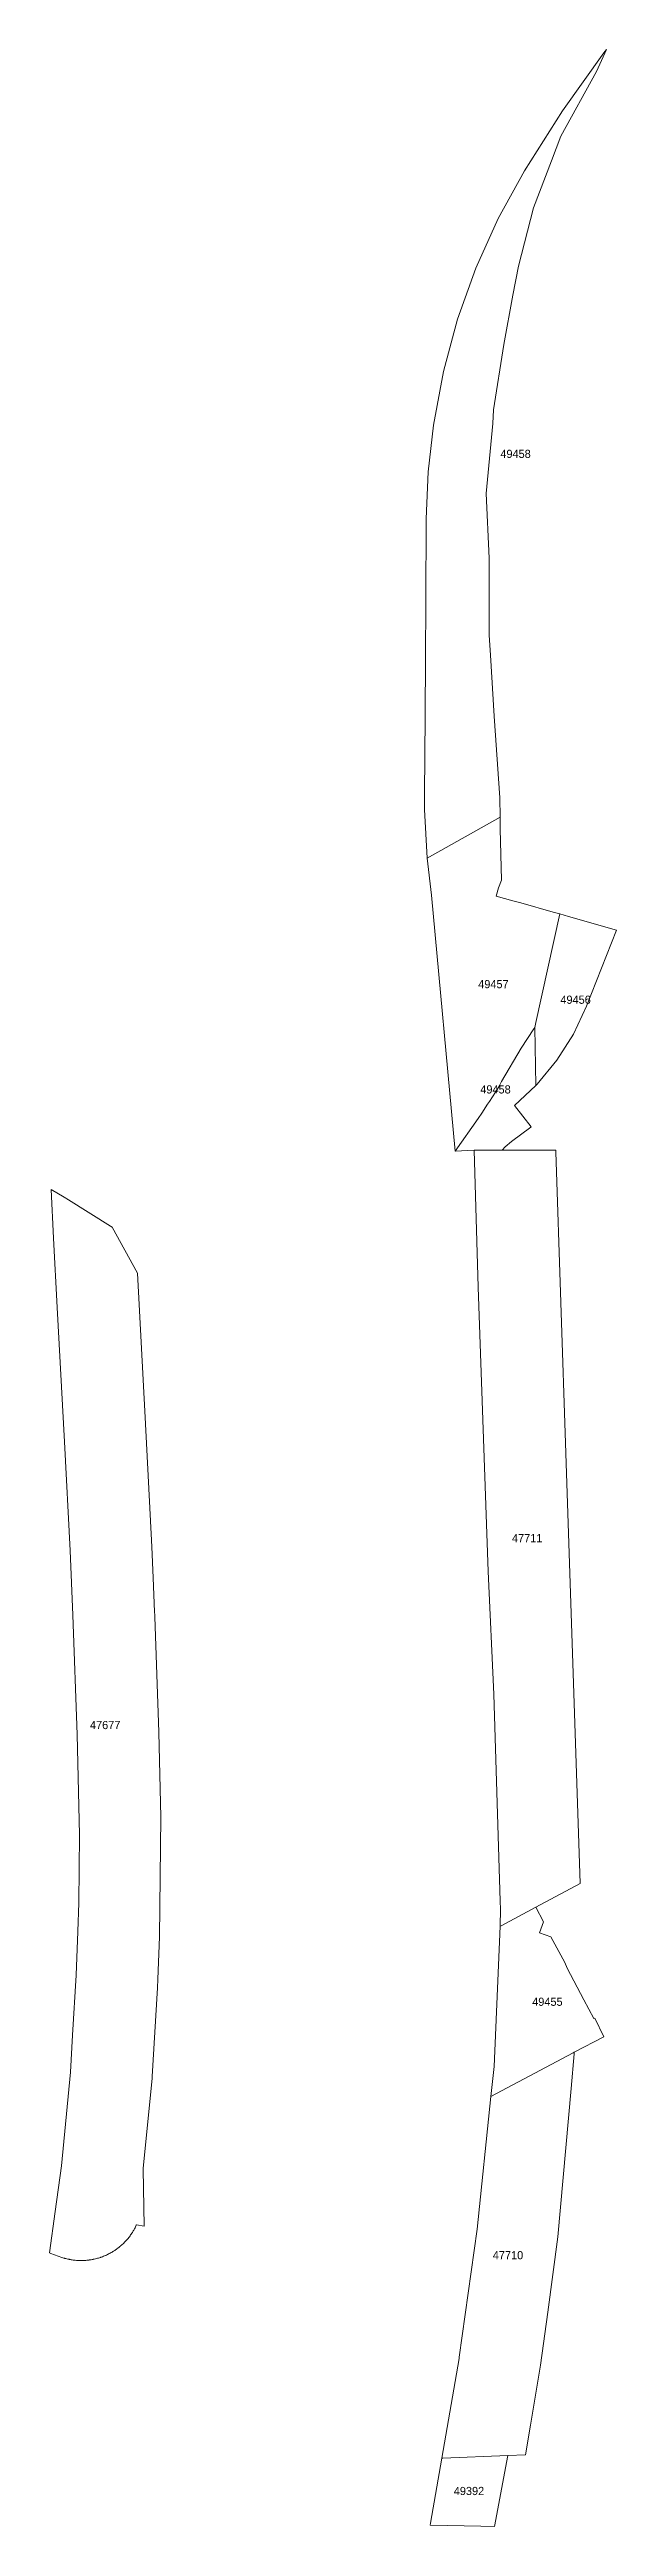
# Model space of a CAD drawing. Header units: metres. Extents: x 105313 to 106240, y 111784 to 118148.
# Drawn here: x 105381.5 to 105450.9, y 113103.2 to 113406.2 of the extents above; entities that cross this region are included whole.
import ezdxf
from ezdxf.enums import TextEntityAlignment as Align

# ---------------------------------------------------------------- set-up
doc = ezdxf.new("R2010")
doc.units = ezdxf.units.M
doc.layers.add('60-PREDIAL-COD', color=8, linetype='Continuous', lineweight=5)
doc.layers.add('60-PREDIAL-LOTE', color=42, linetype='CONTINUOUS', lineweight=13)

msp = doc.modelspace()

# ---------------------------------------------------------------- texts
at = {"layer": '60-PREDIAL-COD'}
for s, p in [('49458', (105438.5261, 113356.702)), ('49457', (105435.8201, 113291.8453)), ('49456', (105445.8672, 113289.9394)), ('49458', (105436.0736, 113278.9684)), ('47711', (105439.9489, 113224.0848)), ('47677', (105388.3473, 113201.2211)), ('49455', (105442.4218, 113167.3764)), ('47710', (105437.6014, 113136.3772)), ('49392', (105432.8311, 113107.5358))]:
    msp.add_text(s, height=1, dxfattribs=at).set_placement(p, align=Align.MIDDLE_CENTER)

# ---------------------------------------------------------------- linework, layer by layer
at = {"layer": '60-PREDIAL-LOTE'}
for points in [[(105436.6351, 113312.28), (105427.7165, 113307.248), (105427.3958, 113313.1859), (105427.406, 113315.0438), (105427.4583, 113324.5693), (105427.4979, 113331.7804), (105427.5351, 113338.5508), (105427.5911, 113348.7582), (105427.8349, 113354.5082), (105428.4737, 113360.2278), (105429.6989, 113366.7597), (105431.439, 113373.1736), (105433.6831, 113379.429), (105436.417, 113385.4864), (105439.6234, 113391.3075), (105444.2738, 113398.6566), (105449.3237, 113405.7371), (105449.6563, 113406.156), (105448.4239, 113403.4527), (105444.0829, 113395.5789), (105442.9097, 113392.5277), (105440.7095, 113386.8131), (105438.8771, 113379.6503), (105438.2017, 113376.1081), (105437.0731, 113370.0717), (105435.8459, 113362.0979), (105435.7285, 113360.4051), (105434.9271, 113351.8547), (105435.2883, 113343.9479), (105435.2907, 113334.5359), (105435.4495, 113332.0807), (105435.9207, 113324.6131), (105436.6027, 113314.6123), (105436.6351, 113312.28)], [(105433.9689, 113275.4097), (105431.1472, 113271.4107), (105428.2301, 113302.7276), (105427.7165, 113307.248), (105436.6351, 113312.28), (105436.6553, 113310.8317), (105436.7918, 113304.5504), (105436.4565, 113303.6214), (105436.1596, 113302.6002), (105438.1982, 113302.0413), (105439.1648, 113301.7763), (105443.1276, 113300.66), (105443.9237, 113300.4331), (105441.0118, 113287.168), (105440.8709, 113286.5262), (105440.764, 113286.3665), (105439.1939, 113284.0204), (105436.8068, 113279.9374), (105436.5985, 113279.5216), (105436.59, 113279.5052), (105436.5839, 113279.4938), (105436.0885, 113278.61), (105435.3427, 113277.4783), (105435.0998, 113277.1486), (105434.4179, 113276.046), (105433.9689, 113275.4097)], [(105441.1677, 113279.6013), (105441, 113279.4427), (105440.8709, 113286.5262), (105441.0118, 113287.168), (105443.9237, 113300.4331), (105443.9243, 113300.436), (105445.0166, 113300.1242), (105450.8635, 113298.4554), (105447.1994, 113289.1509), (105445.5937, 113285.7236), (105443.5726, 113282.5237), (105441.1677, 113279.6013)], [(105437.2589, 113271.9571), (105436.8792, 113271.5429), (105436.1826, 113271.5452), (105435.8721, 113271.5462), (105433.8728, 113271.5528), (105433.4681, 113271.5542), (105431.1472, 113271.4107), (105433.9689, 113275.4097), (105434.4179, 113276.046), (105435.0998, 113277.1486), (105435.3427, 113277.4783), (105436.0885, 113278.61), (105436.5839, 113279.4938), (105436.59, 113279.5052), (105436.5985, 113279.5216), (105436.8068, 113279.9374), (105439.1939, 113284.0204), (105440.764, 113286.3665), (105440.8709, 113286.5262), (105441, 113279.4427), (105438.4167, 113277.0023), (105440.4357, 113274.3897), (105440.3781, 113274.3425), (105438.0497, 113272.5907), (105437.2589, 113271.9571)], [(105446.4297, 113181.842), (105441.0089, 113178.95), (105436.7553, 113176.6808), (105436.6329, 113176.6155), (105436.6877, 113178.7015), (105436.657, 113179.6793), (105435.8622, 113204.9762), (105435.1613, 113219.993), (105433.9603, 113254.7955), (105433.4681, 113271.5542), (105433.8728, 113271.5528), (105435.8721, 113271.5462), (105436.1826, 113271.5452), (105436.8792, 113271.5429), (105443.445, 113271.5211), (105443.446, 113271.49), (105443.4506, 113271.3511), (105444.6786, 113234.4578), (105446.4297, 113181.842)], [(105392.9952, 113146.8889), (105393.1042, 113139.9268), (105393.1041, 113139.9239), (105392.1673, 113140.0827), (105392.1468, 113140.0359), (105392.1098, 113139.9538), (105392.0633, 113139.8483), (105392.0026, 113139.7319), (105391.9418, 113139.6177), (105391.94, 113139.6141), (105391.8783, 113139.5044), (105391.8395, 113139.4344), (105391.8147, 113139.3913), (105391.7834, 113139.3391), (105391.7479, 113139.28), (105391.716, 113139.2291), (105391.6805, 113139.1694), (105391.6086, 113139.0608), (105391.5358, 113138.9534), (105391.5337, 113138.95), (105391.4624, 113138.8477), (105391.3853, 113138.7405), (105391.3071, 113138.6378), (105391.2283, 113138.5358), (105391.146, 113138.4345), (105391.1045, 113138.3848), (105391.0636, 113138.3339), (105390.9782, 113138.2381), (105390.8907, 113138.1403), (105390.8017, 113138.0457), (105390.7995, 113138.0435), (105390.7589, 113138.0003), (105390.7126, 113137.9511), (105390.6204, 113137.8598), (105390.5746, 113137.8155), (105390.5264, 113137.77), (105390.4322, 113137.6809), (105390.3891, 113137.6419), (105390.3358, 113137.5938), (105390.2378, 113137.5086), (105390.2009, 113137.4775), (105390.1385, 113137.425), (105390.0904, 113137.386), (105390.0376, 113137.3432), (105389.966, 113137.2871), (105389.9354, 113137.2632), (105389.831, 113137.1848), (105389.8125, 113137.1709), (105389.7278, 113137.1075), (105389.6724, 113137.0703), (105389.6199, 113137.0351), (105389.5132, 113136.9609), (105389.5097, 113136.9585), (105389.4042, 113136.8903), (105389.4005, 113136.8879), (105389.294, 113136.8215), (105389.1823, 113136.7547), (105389.0704, 113136.6895), (105388.9569, 113136.6264), (105388.846, 113136.5674), (105388.8423, 113136.5654), (105388.7277, 113136.5056), (105388.6107, 113136.4498), (105388.4933, 113136.3949), (105388.3739, 113136.3413), (105388.341, 113136.3273), (105388.2543, 113136.2905), (105388.1806, 113136.2606), (105388.1344, 113136.2404), (105388.013, 113136.1945), (105388.0097, 113136.1931), (105387.9617, 113136.1764), (105387.8907, 113136.1505), (105387.8191, 113136.1257), (105387.7679, 113136.1074), (105387.6437, 113136.0677), (105387.5206, 113136.0296), (105387.5176, 113136.0287), (105387.3956, 113135.9938), (105387.2705, 113135.9596), (105387.2676, 113135.9586), (105387.1435, 113135.9278), (105387.0179, 113135.8993), (105386.8918, 113135.8722), (105386.8726, 113135.8686), (105386.7634, 113135.8473), (105386.6352, 113135.825), (105386.5073, 113135.8042), (105386.3948, 113135.7884), (105386.3779, 113135.7861), (105386.251, 113135.7704), (105386.1201, 113135.7557), (105385.9914, 113135.745), (105385.8619, 113135.7358), (105385.7322, 113135.7289), (105385.6031, 113135.7239), (105385.4718, 113135.7228), (105385.3428, 113135.7217), (105385.2131, 113135.7238), (105385.0832, 113135.7283), (105385.0203, 113135.7315), (105384.9535, 113135.7349), (105384.8878, 113135.7395), (105384.8241, 113135.7439), (105384.696, 113135.7551), (105384.565, 113135.7696), (105384.4366, 113135.7842), (105384.3074, 113135.8021), (105384.1797, 113135.8224), (105384.1251, 113135.832), (105384.0518, 113135.8448), (105383.9717, 113135.8603), (105383.9242, 113135.8708), (105383.7981, 113135.896), (105383.6707, 113135.9254), (105383.5447, 113135.957), (105383.5412, 113135.9579), (105383.4192, 113135.9902), (105383.3523, 113136.0093), (105383.2945, 113136.0259), (105383.1703, 113136.0637), (105383.0466, 113136.1037), (105381.6844, 113136.6015), (105381.5441, 113136.6527), (105382.2366, 113141.7322), (105382.9951, 113147.2952), (105384.1049, 113158.7738), (105384.3668, 113163.2826), (105384.7926, 113170.6119), (105384.992, 113175.9477), (105385.1244, 113179.4922), (105385.1989, 113187.7889), (105384.9311, 113200.0525), (105384.4005, 113214.6686), (105384.0848, 113222.5591), (105383.3735, 113235.8639), (105382.4942, 113252.3069), (105382.0413, 113260.7804), (105381.7219, 113266.7205), (105383.3181, 113265.8058), (105383.8579, 113265.4693), (105388.9783, 113262.2525), (105389.1903, 113262.1193), (105392.2819, 113256.4846), (105393.2293, 113238.8327), (105393.2295, 113238.8289), (105394.0699, 113223.0293), (105394.2217, 113219.2389), (105394.3893, 113215.0542), (105394.3909, 113215.0098), (105394.3918, 113214.9855), (105394.4002, 113214.7587), (105394.4115, 113214.4515), (105394.9017, 113200.3396), (105395.1505, 113189.9411), (105394.9782, 113175.3322), (105394.7918, 113170.1386), (105394.7302, 113169.0842), (105394.0922, 113158.2197), (105394.0731, 113158), (105394.0727, 113157.997), (105393.0113, 113147.0283), (105392.9952, 113146.8889)], [(105446.8794, 113167.6271), (105448.1004, 113165.3236), (105448.2067, 113165.355), (105449.3358, 113163.1041), (105445.703, 113161.2092), (105445.5623, 113161.1388), (105435.5077, 113155.8029), (105435.9221, 113159.4494), (105436.6329, 113176.6155), (105436.7553, 113176.6808), (105441.0089, 113178.95), (105441.9604, 113177.1696), (105441.443, 113175.8115), (105442.8588, 113175.3048), (105444.5503, 113172.1816), (105444.8429, 113171.4706), (105446.8794, 113167.6271)], [(105429.6363, 113111.5509), (105429.4997, 113111.5453), (105431.6205, 113123.7502), (105431.6448, 113123.8898), (105433.8146, 113139.5444), (105433.8152, 113139.5485), (105435.5078, 113155.8029), (105445.5624, 113161.1388), (105445.7031, 113161.2092), (105445.6848, 113161.0026), (105445.3091, 113156.7735), (105443.6951, 113138.6077), (105442.4606, 113129.3967), (105441.5855, 113122.9124), (105440.3591, 113115.5766), (105439.7497, 113111.9672), (105437.5636, 113111.8757), (105429.6363, 113111.5509)], [(105435.9561, 113103.1959), (105434.2883, 113103.2322), (105428.1139, 113103.3665), (105428.0986, 113103.3669), (105428.1401, 113103.6063), (105429.4997, 113111.5453), (105429.6363, 113111.5509), (105437.5636, 113111.8757), (105435.9561, 113103.1959)]]:
    msp.add_lwpolyline(points, close=True, dxfattribs=at)

msp.set_redraw_order([(e.dxf.handle, doc.entitydb.next_handle()) for e in msp.query("TEXT MTEXT ATTDEF DIMENSION ARC_DIMENSION")])  # texts and dimensions are drawn at this point

doc.saveas('drawing.dxf')
